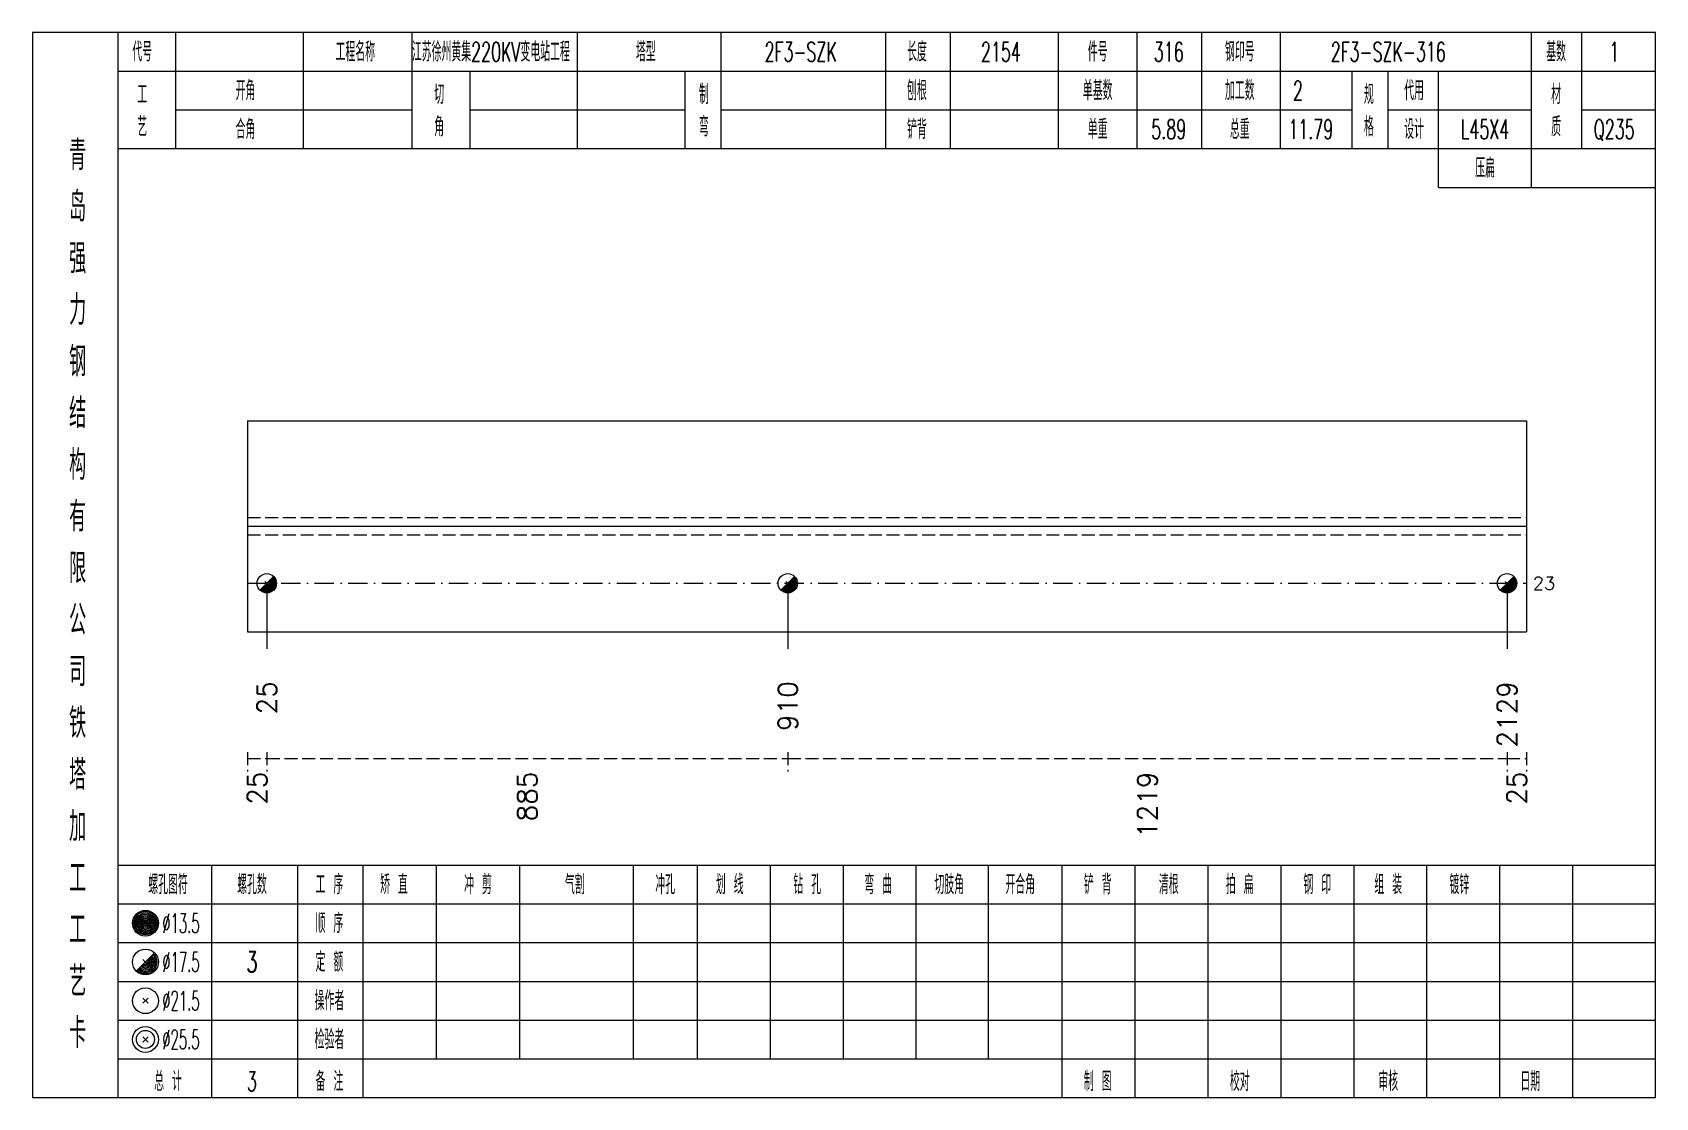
# Model space of a CAD drawing. Extents: x 0 to 4623, y -1159 to 4890.
# Drawn here: x 1557 to 1808.4, y 3150 to 3315 of the extents above; entities that cross this region are included whole.
import ezdxf
from ezdxf.enums import TextEntityAlignment as Align

# ---------------------------------------------------------------- set-up
doc = ezdxf.new("R2010")
doc.units = 0
doc.header["$MEASUREMENT"] = 0
doc.linetypes.add('一点画线', pattern=[5.2, 3, -1, 0.2, -1])
doc.linetypes.add('虚线', pattern=[2.75, 2, -0.75])
doc.layers.get('0').update_dxf_attribs({"linetype": 'CONTINUOUS', "lineweight": 25})
for name, color, linetype, lineweight in [('1', 7, 'CONTINUOUS', 25), ('4', 7, 'CONTINUOUS', 25), ('5', 7, 'CONTINUOUS', 25)]:
    doc.layers.add(name, color=color, linetype=linetype, lineweight=lineweight)
doc.styles.get("Standard").update_dxf_attribs({"font": 'simplex.shx', "width": 0.7, "height": 3, "bigfont": 'gbhzfs.shx'})

msp = doc.modelspace()

# ---------------------------------------------------------------- texts
at = {"color": 7, "linetype": 'Continuous', "lineweight": 13}
msp.add_text('23', height=2, dxfattribs=at).set_placement((1789.4, 3229.667), align=Align.MIDDLE_LEFT)
at = {"color": 8, "linetype": 'Continuous', "lineweight": 9}
for s, p in [('25', (1591.8, 3200.5)), ('885', (1633.646, 3200.5)), ('1219', (1729.696, 3200.5)), ('25', (1786.9, 3200.5))]:
    msp.add_text(s, height=3, rotation=90, dxfattribs=at).set_placement(p, align=Align.MIDDLE_RIGHT)
at = {"layer": '1', "color": 7, "linetype": 'Continuous', "lineweight": 13}
for s, p in [('25', (1593.3, 3214.5)), ('910', (1673.991, 3214.5)), ('2129', (1785.4, 3214.5))]:
    msp.add_text(s, height=3, rotation=90, dxfattribs=at).set_placement(p, align=Align.MIDDLE_RIGHT)
at = {"layer": '4', "color": 1, "linetype": 'Continuous', "lineweight": 13}
for s, height, width, p in [('代号', 3, 0.6, (1574, 3312)), ('工程名称', 3, 0.6, (1607, 3312)), ('江苏徐州黄集220KV变电站工程', 3, 0.6, (1628, 3312)), ('塔型', 3, 0.6, (1652, 3312)), ('2F3-SZK', 3, 0.6, (1676, 3312)), ('长度', 3, 0.6, (1694, 3312)), ('2154', 3, 0.6, (1707, 3312)), ('件号', 3, 0.6, (1722, 3312)), ('316', 3, 0.6, (1733, 3312)), ('钢印号', 3, 0.6, (1744, 3312)), ('2F3-SZK-316', 3, 0.6, (1767, 3312)), ('基数', 3, 0.6, (1793, 3312)), ('1', 3, 0.6, (1802, 3312)), ('工', 3, 0.6, (1574, 3305.4)), ('开角', 3, 0.6, (1590, 3306)), ('切', 3, 0.6, (1620, 3305.4)), ('制', 3, 0.6, (1661, 3305.4)), ('刨根', 3, 0.6, (1694, 3306)), ('单基数', 3, 0.6, (1722, 3306)), ('加工数', 3, 0.6, (1744, 3306)), ('2', 3, 0.6, (1753, 3306)), ('规', 3, 0.6, (1764, 3305.4)), ('代用', 3, 0.6, (1771, 3306)), ('材', 3, 0.6, (1793, 3305.4)), ('艺', 3, 0.6, (1574, 3300.4)), ('合角', 3, 0.6, (1590, 3300)), ('角', 3, 0.6, (1620, 3300.4)), ('弯', 3, 0.6, (1661, 3300.4)), ('铲背', 3, 0.6, (1694, 3300)), ('单重', 3, 0.6, (1722, 3300)), ('5.89', 3, 0.6, (1733, 3300)), ('总重', 3, 0.6, (1744, 3300)), ('11.79', 3, 0.6, (1755, 3300)), ('格', 3, 0.6, (1764, 3300.4)), ('设计', 3, 0.6, (1771, 3300)), ('L45X4', 3, 0.6, (1782, 3300)), ('质', 3, 0.6, (1793, 3300.4)), ('Q235', 3, 0.6, (1802, 3300)), ('青', 4.6, 0.8, (1564, 3296)), ('压扁', 3, 0.6, (1782, 3294)), ('岛', 4.6, 0.8, (1564, 3288)), ('强', 4.6, 0.8, (1564, 3280)), ('力', 4.6, 0.8, (1564, 3272)), ('钢', 4.6, 0.8, (1564, 3264)), ('结', 4.6, 0.8, (1564, 3256)), ('构', 4.6, 0.8, (1564, 3248)), ('有', 4.6, 0.8, (1564, 3240)), ('限', 4.6, 0.8, (1564, 3232)), ('公', 4.6, 0.8, (1564, 3224)), ('司', 4.6, 0.8, (1564, 3216)), ('铁', 4.6, 0.8, (1564, 3208)), ('塔', 4.6, 0.8, (1564, 3200)), ('加', 4.6, 0.8, (1564, 3192)), ('工', 4.6, 0.8, (1564, 3184)), ('螺孔图符', 3, 0.6, (1578, 3183)), ('螺孔数', 3, 0.6, (1591, 3183)), ('工 序', 3, 0.6, (1603, 3183)), ('矫 直', 3, 0.6, (1613, 3183)), ('冲 剪', 3, 0.6, (1626, 3183)), ('气割', 3, 0.6, (1641, 3183)), ('冲孔', 3, 0.6, (1655, 3183)), ('划 线', 3, 0.6, (1665, 3183)), ('钻 孔', 3, 0.6, (1677, 3183)), ('弯 曲', 3, 0.6, (1688, 3183)), ('切肢角', 3, 0.6, (1699, 3183)), ('开合角', 3, 0.6, (1710, 3183)), ('铲 背', 3, 0.6, (1722, 3183)), ('清根', 3, 0.6, (1733, 3183)), ('拍 扁', 3, 0.6, (1744, 3183)), ('钢 印', 3, 0.6, (1756, 3183)), ('组 装', 3, 0.6, (1767, 3183)), ('镀锌', 3, 0.6, (1778, 3183)), ('工', 4.6, 0.8, (1564, 3176)), ('%%C13.5', 3, 0.5, (1580, 3177)), ('顺 序', 3, 0.6, (1603, 3177)), ('定 额', 3, 0.6, (1603, 3171)), ('艺', 4.6, 0.8, (1564, 3168)), ('%%C17.5', 3, 0.5, (1580, 3171)), ('3', 3.2, 0.6, (1591, 3171)), ('%%C21.5', 3, 0.5, (1580, 3165)), ('操作者', 3, 0.6, (1603, 3165)), ('卡', 4.6, 0.8, (1564, 3160)), ('%%C25.5', 3, 0.5, (1580, 3159)), ('检验者', 3, 0.6, (1603, 3159)), ('总 计', 3, 0.6, (1578, 3152.5)), ('3', 3, 0.6, (1591, 3152.5)), ('备 注', 3, 0.6, (1603, 3152.5)), ('制 图', 3, 0.6, (1722, 3152.5)), ('校对', 3, 0.6, (1744, 3152.5)), ('审核', 3, 0.6, (1767, 3152.5)), ('日期', 3, 0.6, (1789, 3152.5))]:
    msp.add_text(s, height=height, dxfattribs=dict(at, width=width)).set_placement(p, align=Align.MIDDLE_CENTER)

# ---------------------------------------------------------------- blocks, each defined once
blk = doc.blocks.new('孔17.5')
at = {"layer": '5', "color": 7, "linetype": 'Continuous', "lineweight": 13}
for p, q in [((-0.707, -0.707), (0.707, 0.707)), ((-0.2, 0.2), (0.2, -0.2))]:
    blk.add_line(p, q, dxfattribs=at)
blk.add_circle((0, 0), 1, dxfattribs=at)
for radius in [0.9, 0.8, 0.7, 0.6, 0.5, 0.4, 0.3, 0.2, 0.1]:
    blk.add_arc((0, 0), radius, 225, 45, dxfattribs=at)

# ---------------------------------------------------------------- linework, layer by layer
at = {"color": 7, "linetype": 'Continuous', "lineweight": 18}
for p, q in [((1590.3, 3254.833), (1590.3, 3222.167)), ((1590.3, 3254.833), (1788.4, 3254.833)), ((1788.4, 3254.833), (1788.4, 3222.167)), ((1590.3, 3238.5), (1788.4, 3238.5))]:
    msp.add_line(p, q, dxfattribs=at)
at = {"color": 1, "linetype": '虚线', "lineweight": 18}
for p, q in [((1590.3, 3239.833), (1788.4, 3239.833)), ((1590.3, 3237.167), (1788.4, 3237.167))]:
    msp.add_line(p, q, dxfattribs=at)
at = {"color": 3, "linetype": '一点画线', "lineweight": 13}
msp.add_line((1590.3, 3229.667), (1788.4, 3229.667), dxfattribs=at)
at = {"color": 7, "linetype": 'Continuous', "lineweight": 13}
for p, q in [((1593.3, 3229.667), (1593.3, 3219.5)), ((1673.991, 3229.667), (1673.991, 3219.5)), ((1785.4, 3229.667), (1785.4, 3219.5))]:
    msp.add_line(p, q, dxfattribs=at)
at = {"color": 8, "linetype": '虚线', "lineweight": 9}
for p, q in [((1590.3, 3203.5), (1590.3, 3200.5)), ((1593.3, 3203.5), (1593.3, 3200.5)), ((1593.3, 3203.5), (1593.3, 3200.5)), ((1673.991, 3203.5), (1673.991, 3200.5)), ((1673.991, 3203.5), (1673.991, 3200.5)), ((1785.4, 3203.5), (1785.4, 3200.5)), ((1785.4, 3203.5), (1785.4, 3200.5)), ((1788.4, 3203.5), (1788.4, 3200.5)), ((1590.3, 3202.5), (1593.3, 3202.5)), ((1593.3, 3202.5), (1673.991, 3202.5)), ((1673.991, 3202.5), (1785.4, 3202.5)), ((1785.4, 3202.5), (1788.4, 3202.5))]:
    msp.add_line(p, q, dxfattribs=at)
at = {"layer": '1', "color": 7, "linetype": 'Continuous', "lineweight": 18}
msp.add_line((1590.3, 3222.167), (1788.4, 3222.167), dxfattribs=at)
at = {"layer": '4', "color": 1, "linetype": 'Continuous', "lineweight": 18}
for p, q in [((1570.3, 3150), (1570.3, 3315)), ((1579.2, 3297), (1579.2, 3315)), ((1599, 3297), (1599, 3315)), ((1615.8, 3297), (1615.8, 3315)), ((1641.4, 3297), (1641.4, 3315)), ((1663.7, 3297), (1663.7, 3315)), ((1689.2, 3297), (1689.2, 3315)), ((1699.2, 3297), (1699.2, 3315)), ((1715.9, 3297), (1715.9, 3315)), ((1728.1, 3297), (1728.1, 3315)), ((1738.1, 3297), (1738.1, 3315)), ((1750.3, 3297), (1750.3, 3315)), ((1789.2, 3291), (1789.2, 3315)), ((1797, 3297), (1797, 3315)), ((1570.3, 3309), (1808.4, 3309)), ((1624.8, 3297), (1624.8, 3309)), ((1658.1, 3297), (1658.1, 3309)), ((1761.4, 3297), (1761.4, 3309)), ((1767, 3297), (1767, 3309)), ((1774.8, 3291), (1774.8, 3309)), ((1579.2, 3303), (1615.8, 3303)), ((1624.8, 3303), (1658.1, 3303)), ((1663.7, 3303), (1761.4, 3303)), ((1767, 3303), (1789.2, 3303)), ((1797, 3303), (1808.4, 3303)), ((1570.3, 3297), (1808.4, 3297)), ((1774.8, 3291), (1808.4, 3291)), ((1570.3, 3186), (1808.4, 3186)), ((1584.8, 3150), (1584.8, 3186)), ((1598.1, 3150), (1598.1, 3186)), ((1608.2, 3150), (1608.2, 3186)), ((1619.6, 3156), (1619.6, 3186)), ((1632.5, 3156), (1632.5, 3186)), ((1650.1, 3156), (1650.1, 3186)), ((1660, 3156), (1660, 3186)), ((1671.3, 3156), (1671.3, 3186)), ((1682.6, 3156), (1682.6, 3186)), ((1693.9, 3156), (1693.9, 3186)), ((1705.1, 3156), (1705.1, 3186)), ((1716.5, 3156), (1716.5, 3186)), ((1727.8, 3156), (1727.8, 3186)), ((1739.1, 3156), (1739.1, 3186)), ((1750.4, 3156), (1750.4, 3186)), ((1761.7, 3156), (1761.7, 3186)), ((1773, 3156), (1773, 3186)), ((1784.3, 3156), (1784.3, 3186)), ((1795.6, 3156), (1795.6, 3186)), ((1570.3, 3180), (1808.4, 3180)), ((1570.3, 3174), (1808.4, 3174)), ((1570.3, 3168), (1808.4, 3168)), ((1570.3, 3162), (1808.4, 3162)), ((1570.3, 3156), (1808.4, 3156)), ((1716.5, 3150), (1716.5, 3156)), ((1727.8, 3150), (1727.8, 3156)), ((1739.1, 3150), (1739.1, 3156)), ((1750.4, 3150), (1750.4, 3156)), ((1761.7, 3150), (1761.7, 3156)), ((1773, 3150), (1773, 3156)), ((1784.3, 3150), (1784.3, 3156)), ((1795.6, 3150), (1795.6, 3156))]:
    msp.add_line(p, q, dxfattribs=at)
at = {"layer": '4', "color": 7, "linetype": 'Continuous', "lineweight": 13}
for p, q in [((1574.3, 3176.8), (1574.7, 3177.2)), ((1574.7, 3176.8), (1574.3, 3177.2)), ((1573.086, 3169.586), (1575.914, 3172.414)), ((1574.1, 3171.4), (1574.9, 3170.6)), ((1574.1, 3164.6), (1574.9, 3165.4)), ((1574.1, 3165.4), (1574.9, 3164.6)), ((1574.1, 3158.6), (1574.9, 3159.4)), ((1574.1, 3159.4), (1574.9, 3158.6))]:
    msp.add_line(p, q, dxfattribs=at)
at = {"layer": '4', "color": 1, "linetype": 'Continuous', "lineweight": 18}
msp.add_lwpolyline([(1557, 3315), (1557, 3150), (1808.4, 3150), (1808.4, 3315)], close=True, dxfattribs=at)
at = {"layer": '4', "color": 7, "linetype": 'Continuous', "lineweight": 13}
for centre, radius in [((1574.5, 3177), 2), ((1574.5, 3177), 1.8), ((1574.5, 3177), 1.6), ((1574.5, 3177), 1.4), ((1574.5, 3177), 1.2), ((1574.5, 3177), 1), ((1574.5, 3177), 0.8), ((1574.5, 3177), 0.6), ((1574.5, 3177), 0.4), ((1574.5, 3177), 0.2), ((1574.5, 3171), 2), ((1574.5, 3165), 2), ((1574.5, 3159), 2), ((1574.5, 3159), 1.4)]:
    msp.add_circle(centre, radius, dxfattribs=at)
for radius in [1.8, 1.6, 1.4, 1.2, 1, 0.8, 0.6, 0.4, 0.2]:
    msp.add_arc((1574.5, 3171), radius, 225, 45, dxfattribs=at)

# ---------------------------------------------------------------- block references
at = {"layer": '1', "color": 7, "linetype": 'Continuous', "lineweight": 13, "xscale": 1.5, "yscale": 1.5, "zscale": 1.5}
for p in [(1593.3, 3229.667), (1673.991, 3229.667), (1785.4, 3229.667)]:
    msp.add_blockref('孔17.5', p, dxfattribs=at)

msp.set_redraw_order([(e.dxf.handle, doc.entitydb.next_handle()) for e in msp.query("TEXT MTEXT ATTDEF DIMENSION ARC_DIMENSION")])  # texts and dimensions are drawn at this point

doc.saveas('drawing.dxf')
